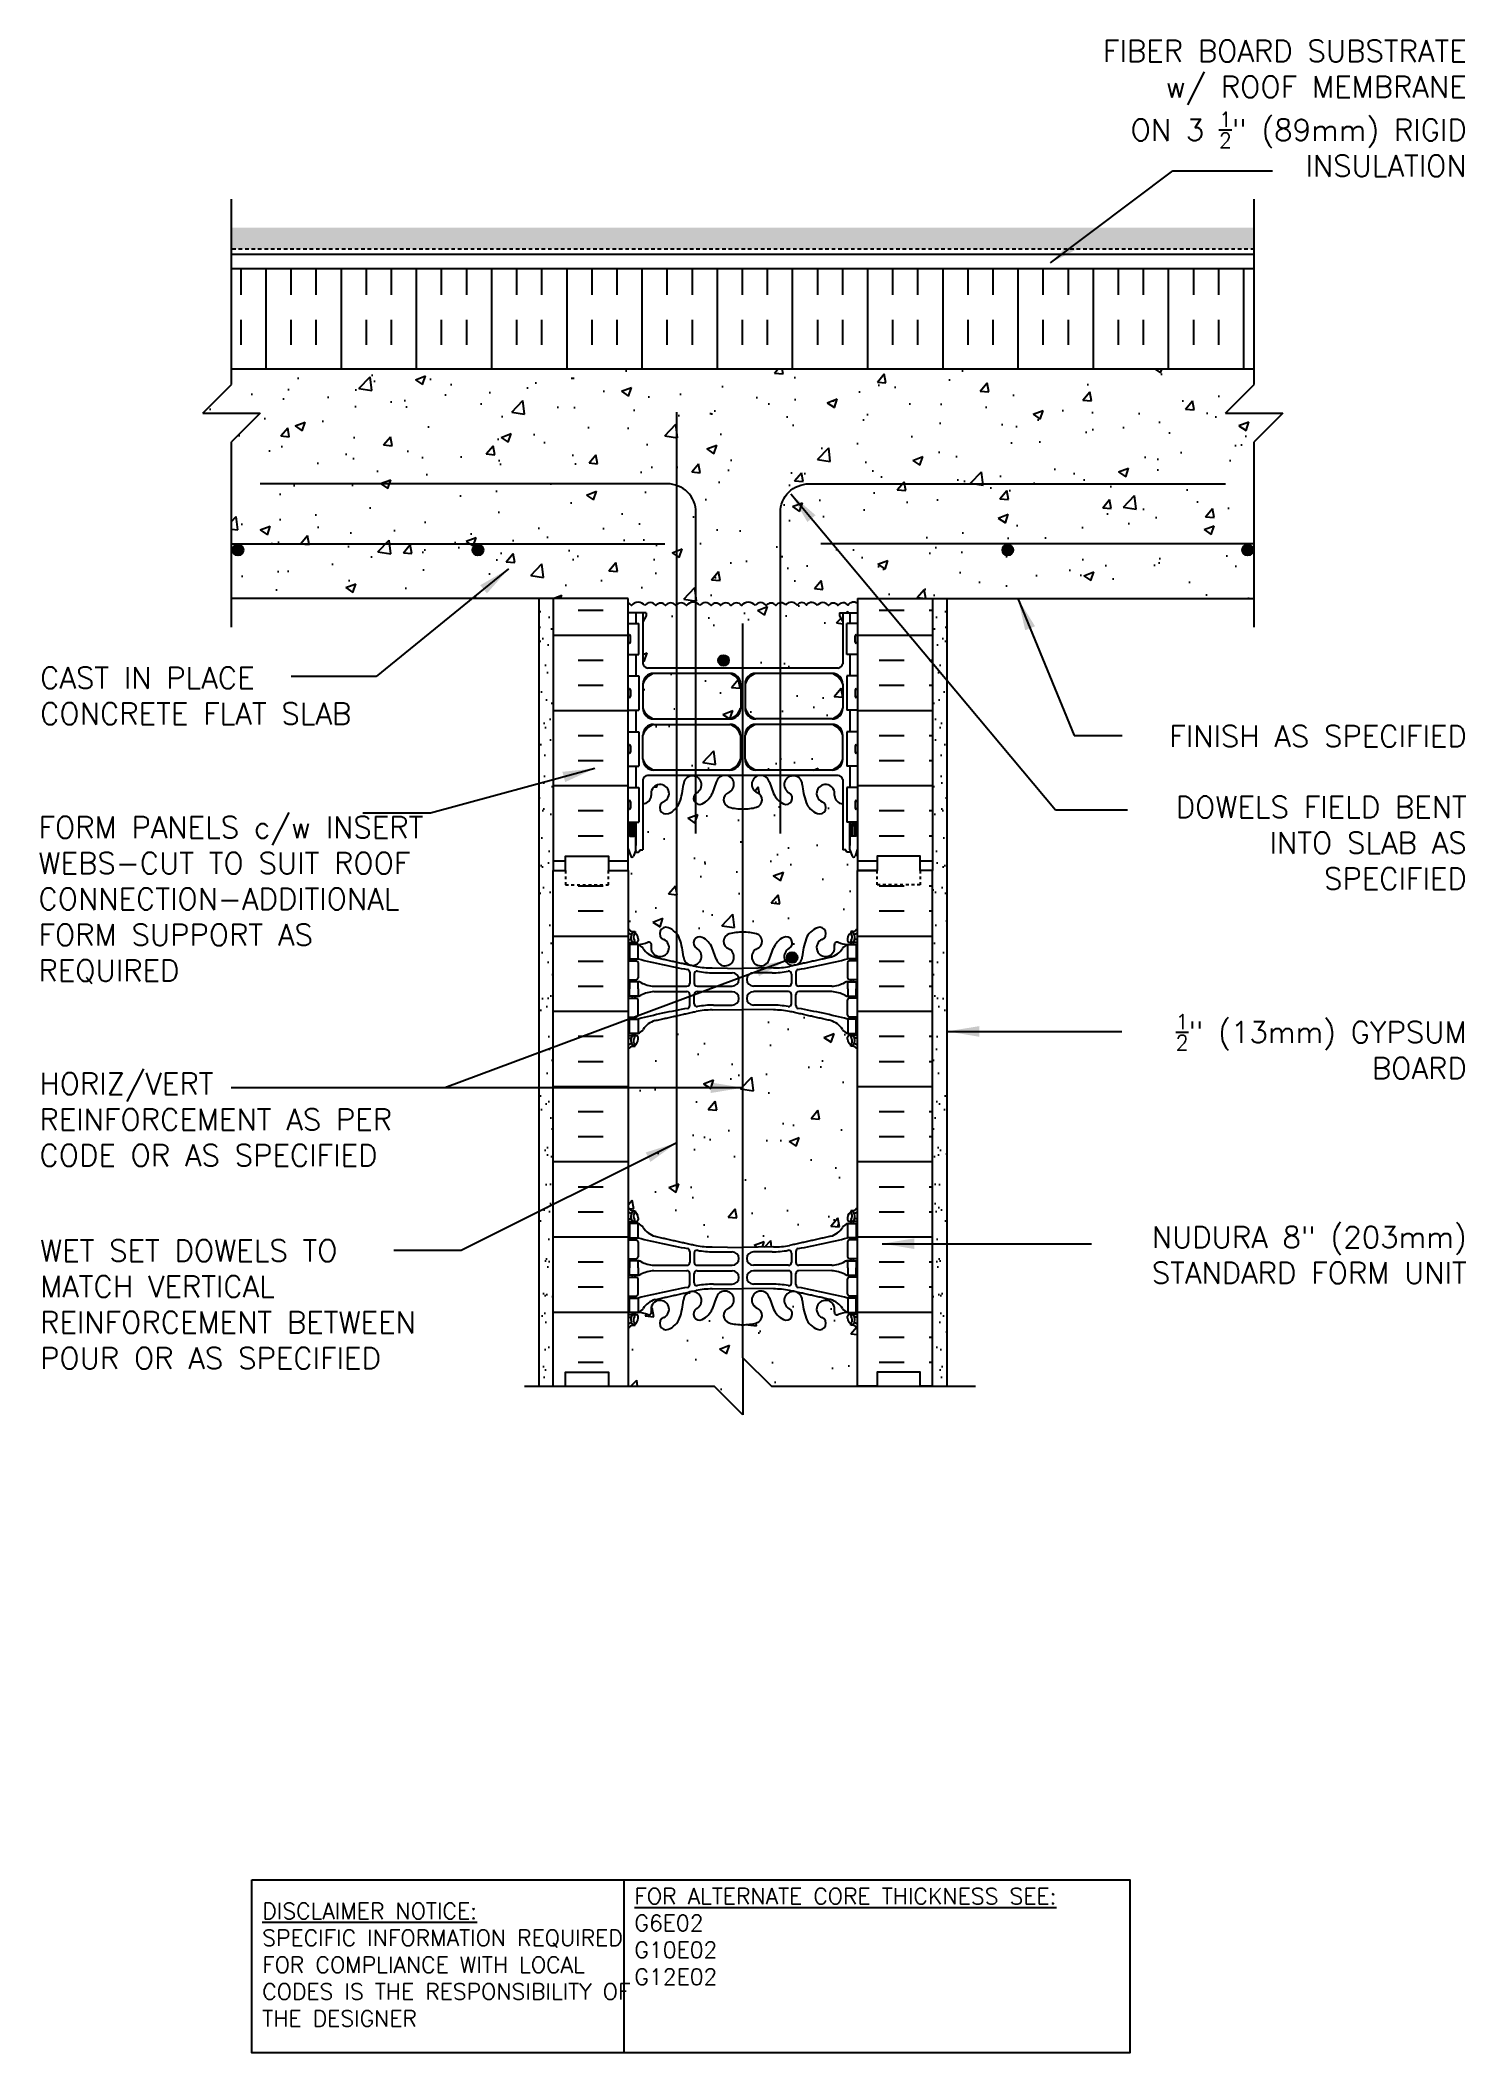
# Model space of a CAD drawing. Header units: inches. Extents: x 103.7 to 153.5, y 81.8 to 152.
import ezdxf

# ---------------------------------------------------------------- set-up
doc = ezdxf.new("R2010")
doc.units = ezdxf.units.IN
doc.header["$LTSCALE"] = 0.5
doc.header["$MEASUREMENT"] = 0
doc.linetypes.add('DASHED2', pattern=[0.375, 0.25, -0.125])
for name, color, linetype in [('HATCH', 12, 'Continuous'), ('line25', 2, 'Continuous'), ('LINE3', 3, 'Continuous'), ('LINE50', 5, 'Continuous'), ('LINE9', 9, 'Continuous'), ('TEXT', 4, 'Continuous'), ('Web_Edge', 9, 'Continuous')]:
    doc.layers.add(name, color=color, linetype=linetype)
doc.styles.add('DIM', font='romans.shx', dxfattribs={"width": 0.7})
doc.styles.add('ROMANS', font='romans.shx', dxfattribs={"height": 0.75})
doc.styles.get("Standard").update_dxf_attribs({"font": 'romans.shx', "height": 0.75})
doc.dimstyles.new('ext_12', dxfattribs={"dimscale": 12, "dimtxt": 0.09375, "dimasz": 0.09375, "dimexe": 0.09375, "dimexo": 0.0625, "dimgap": 0.0625, "dimtad": 1, "dimdec": 1, "dimzin": 3, "dimdsep": 46, "dimlunit": 4, "dimtxsty": 'DIM', "dimcen": 0.09, "dimdle": 0.09375, "dimclrt": 4, "dimadec": 0, "dimazin": 0, "dimtfac": 1, "dimtdec": 1, "dimtmove": 2, "dimatfit": 3, "dimfxl": 1, "dimfrac": 2, "dimtolj": 1, "dimtzin": 0, "dimarcsym": 0})

msp = doc.modelspace()

# ---------------------------------------------------------------- texts
at = {"layer": 'TEXT', "char_height": 0.75, "style": 'ROMANS'}
for s, insert, width, attachment_point in [('\\A1;FIBER BOARD SUBSTRATE\\Pw/ ROOF MEMBRANE \\PON 3 {\\H0.7x;\\S1/2;}" (89mm) RIGID \\PINSULATION', (153.512, 152.016), 26.1134, 3), ('CAST IN PLACE CONCRETE FLAT SLAB', (103.716, 129.137), 13.98756, 4), ('FINISH AS SPECIFIED', (153.512, 128.104), 15.67841, 3), ('FORM PANELS c/w INSERT WEBS-CUT TO SUIT ROOF CONNECTION-ADDITIONAL\\PFORM SUPPORT AS \\PREQUIRED', (103.658, 122.01), 14.56613, 4), ('DOWELS FIELD BENT INTO SLAB AS SPECIFIED', (153.512, 125.627), 12.63099, 3), ('\\A1;{\\H0.7x;\\S1/2;}" (13mm) GYPSUM \\PBOARD', (153.512, 118.023), 17.21743, 3), ('HORIZ/VERT REINFORCEMENT AS PER CODE OR AS SPECIFIED', (103.693, 115.973), 14.36832, 1), ('NUDURA 8" (203mm) STANDARD FORM UNIT', (153.512, 110.618), 17.21743, 3), ('WET SET DOWELS TO MATCH VERTICAL REINFORCEMENT BETWEEN POUR OR AS SPECIFIED', (103.716, 107.894), 15.31511, 4)]:
    msp.add_mtext(s, dxfattribs=dict(at, insert=insert, width=width, attachment_point=attachment_point))
at = {"layer": 'TEXT', "char_height": 0.5625, "attachment_point": 4}
for s, insert, width in [('{\\LFOR ALTERNATE CORE THICKNESS SEE:\\P}G6E02\\PG10E02\\PG12E02', (124.464, 85.833), 23.33295), ('{\\LDISCLAIMER NOTICE:}\\PSPECIFIC INFORMATION REQUIRED FOR COMPLIANCE WITH LOCAL CODES IS THE RESPONSIBILITY OF THE DESIGNER', (111.472, 84.846), 14.00235)]:
    msp.add_mtext(s, dxfattribs=dict(at, insert=insert, width=width))

# ---------------------------------------------------------------- hatches: boundary and pattern name
at = {"layer": 'HATCH'}
h = msp.add_hatch(dxfattribs=at)
h.set_pattern_fill('GRAVEL', color=256, style=0)
h.set_pattern_definition([(228.0128, (38.07605, -8.25249), (-7.999998232, -9.000001342), [0.134536, -13.319088]), (184.9697, (37.986048, -8.35249), (12.000001052, 0.999991307), [0.230868, -22.855925]), (132.5104, (37.75605, -8.37249), (9.999990718, -11.000008674), [0.162788, -16.116032]), (267.2737, (37.366048, -8.62249), (0.999996018, 20.000000295), [0.210238, -20.813558]), (292.8337, (37.356048, -8.83249), (-5.000009905, 11.999996412), [0.206155, -20.409373]), (357.2737, (37.436048, -9.02249), (-20.000000295, 0.999996018), [0.210238, -20.813558]), (37.6942, (37.646048, -9.03249), (-13.0000073456, -9.999990405), [0.278029, -27.524849]), (72.2553, (37.866048, -8.86249), (7.000010763, 21.999996231), [0.262488, -25.986321]), (121.4296, (37.946048, -8.61249), (-8.000008234, 12.999995036), [0.21095, -20.884073]), (175.2364, (37.83605, -8.43249), (11.000000946, -0.999991533), [0.240832, -11.800763]), (222.3974, (37.596048, -8.41249), (-12.000007351, -10.999992082), [0.311448, -30.833375]), (138.8141, (38.35605, -8.63249), (-7.000002947, 5.999997313), [0.106301, -10.523844]), (171.4692, (38.27605, -8.56249), (12.999998285, -2.00000791), [0.202237, -20.021511]), (225, (38.07605, -8.5325), (-1e-16, -1.0000003), [0.141421, -1.272792]), (203.1986, (38.00605, -8.41249), (4.99999973, 2.000001325), [0.076158, -7.539615]), (291.8014, (37.93605, -8.4425), (-0.99999991, 3.00000027), [0.107703, -5.277462]), (30.9638, (37.97605, -8.5425), (2.99999802, 2.00000248), [0.174929, -5.656023]), (161.5651, (38.12605, -8.4525), (2.00000043, -0.9999984), [0.126491, -3.035787]), (16.3895, (37.35605, -8.44249), (10.000002198, 2.99999271), [0.1772, -17.542845]), (70.3462, (37.52605, -8.39249), (-3.999995247, -11.000002136), [0.148661, -14.717408]), (293.1986, (38.12605, -8.25249), (-2.000001325, 4.99999973), [0.152315, -7.463458]), (343.6105, (38.18605, -8.39249), (-10.000002198, 2.99999271), [0.1772, -17.542845]), (339.444, (37.35605, -9.06249), (-5.000001845, 1.999996), [0.17088, -8.373124]), (294.7751, (37.51605, -9.12249), (-4.99999219, 11.000003422), [0.143178, -14.174643]), (66.8014, (38.13605, -9.25249), (2.000001325, 4.99999973), [0.152315, -7.463458]), (17.354, (38.19605, -9.11249), (-13.00000202, -3.999994502), [0.167631, -16.595424]), (69.444, (37.64605, -9.25249), (-1.999996, -5.000001845), [0.08544, -8.458564]), (101.3099, (38.07605, -9.2525), (-0.99999763, 4.00000075), [0.05099, -5.048029]), (165.9638, (38.06605, -9.2025), (3.00000055, -0.99999806), [0.206155, -3.91695]), (186.009, (37.86605, -9.15249), (9.999999751, 0.999999317), [0.19105, -18.913923]), (303.6901, (37.97605, -8.6325), (-1.00000133, 1.99999956), [0.144222, -3.461329]), (353.1572, (38.056048, -8.75249), (16.9999993655, -2.000007998), [0.251794, -24.927563]), (60.9454, (38.30605, -8.78249), (-4.000000027, -7.000000385), [0.102956, -10.192674]), (90, (38.356, -8.6925), (-1, 1), [0.06, -0.94]), (120.2564, (37.84605, -9.12249), (3.999994887, -7.000002456), [0.138924, -13.75352]), (48.0128, (37.77605, -9.00249), (7.999998232, 9.000001342), [0.269072, -13.184552]), (0, (37.956, -8.8025), (1, 1), [0.26, -0.74]), (325.3048, (38.21605, -8.80249), (-9.99999426, 7.00000861), [0.158114, -15.653274]), (254.0546, (38.34605, -8.89249), (-0.99999989, -4.00000013), [0.145602, -7.134508]), (207.646, (38.306048, -9.03249), (-18.999995807, -10.000007713), [0.237065, -23.469474]), (175.4261, (38.096048, -9.14249), (-13.000000558, 0.999994801), [0.250799, -24.829074])])
h.paths.add_polyline_path([(146.098, 144.722), (146.098, 145.472), (110.396, 145.472), (110.396, 144.722)])
h = msp.add_hatch(dxfattribs=at)
h.set_pattern_fill('INSUL', color=256, scale=7, angle=90, style=0)
h.set_pattern_definition([(90, (35.4825, -14.3667), (-2.625, 2e-16), []), (90, (34.6075, -14.3667), (-2.625, 2e-16), [0.875, -0.875]), (90, (33.7325, -14.3667), (-2.625, 2e-16), [0.875, -0.875])])
h.paths.add_polyline_path([(146.098, 140.534), (146.098, 144.034), (110.396, 144.034), (110.396, 140.534)])
h = msp.add_hatch(dxfattribs=at)
h.set_pattern_fill('AR-CONC', color=256, scale=0.5)
h.paths.add_polyline_path([(132.247, 123.034), (132.247, 123.794), (132.162, 123.533, -0.6), (132.062, 123.533), (132.013, 123.683), (131.887, 123.683, -0.414214), (131.837, 123.733), (131.837, 123.763), (131.737, 123.763), (131.737, 125.365, -0.380392), (131.444, 125.66, 2.087231), (131.01, 125.435, -1), (130.847, 125.026, -0.21345), (130.455, 125.416, -0.068226), (130.319, 126.044, 1.753171), (129.868, 125.747, -0.940793), (129.664, 125.364, -0.173075), (129.318, 125.73), (129.176, 126.117, 1.612474), (128.744, 125.758, -0.734872), (128.721, 125.247, -0.068475), (128.247, 125.184, -0.068475), (127.773, 125.247, -0.734872), (127.75, 125.758, 1.612474), (127.318, 126.117), (127.176, 125.73, -0.173075), (126.83, 125.364, -0.940793), (126.626, 125.747, 1.753171), (126.175, 126.044, -0.068226), (126.04, 125.416, -0.21345), (125.647, 125.026, -1), (125.484, 125.435, 2.087231), (125.05, 125.66, -0.380397), (124.757, 125.365), (124.757, 123.763), (124.657, 123.763), (124.657, 123.733, -0.414214), (124.607, 123.683), (124.481, 123.683), (124.432, 123.533, -0.6), (124.332, 123.533), (124.247, 123.794), (124.247, 123.034), (124.247, 121, 0.088416), (124.393, 120.903), (124.483, 120.903), (124.483, 120.861, -0.249069), (124.593, 120.654), (124.593, 120.586, -0.414214), (124.531, 120.524), (124.483, 120.524), (124.483, 120.454), (124.588, 120.454, 0.085348), (124.918, 120.529, -0.669601), (125.05, 120.409, 2.087231), (125.484, 120.634, -1), (125.647, 121.042, -0.21345), (126.04, 120.653, -0.068226), (126.175, 120.025, 1.753171), (126.626, 120.322, -0.940793), (126.83, 120.705, -0.173075), (127.176, 120.339), (127.318, 119.952, 1.612474), (127.75, 120.311, -0.734872), (127.773, 120.822, -0.068475), (128.247, 120.884, -0.068475), (128.721, 120.822, -0.734872), (128.744, 120.311, 1.612474), (129.176, 119.952), (129.318, 120.339, -0.173075), (129.664, 120.705, -0.940793), (129.868, 120.322, 1.753171), (130.319, 120.025, -0.068226), (130.455, 120.653, -0.21345), (130.847, 121.042, -1), (131.01, 120.634, 2.087231), (131.444, 120.409, -0.669601), (131.577, 120.529, 0.085348), (131.906, 120.454), (132.011, 120.454), (132.011, 120.524), (131.964, 120.524, -0.414214), (131.901, 120.586), (131.901, 120.654, -0.249069), (132.011, 120.861), (132.011, 120.903), (132.101, 120.903, 0.088416), (132.247, 121)])
h.paths.add_polyline_path([(128.171, 127.761, 0.225652), (127.796, 128.136), (125.132, 128.136, 0.225652), (124.757, 127.761), (124.757, 126.92, 0.225652), (125.132, 126.545), (127.796, 126.545, 0.225652), (128.171, 126.92)])
h.paths.add_polyline_path([(128.171, 128.702), (128.171, 129.543, 0.225652), (127.796, 129.918), (125.132, 129.918, 0.225652), (124.757, 129.543), (124.757, 128.702, 0.225652), (125.132, 128.327), (127.796, 128.327, 0.225652)])
h.paths.add_polyline_path([(131.737, 129.543, 0.225652), (131.362, 129.918), (128.698, 129.918, 0.225652), (128.323, 129.543), (128.323, 128.702, 0.225652), (128.698, 128.327), (131.362, 128.327, 0.225652), (131.737, 128.702)])
h.paths.add_polyline_path([(131.737, 127.761, 0.225652), (131.362, 128.136), (128.698, 128.136, 0.225652), (128.323, 127.761), (128.323, 126.92, 0.225652), (128.698, 126.545), (131.362, 126.545, 0.225652), (131.737, 126.92)])
h.paths.add_polyline_path([(131.737, 131.722), (131.617, 131.922), (131.617, 132.034), (132.247, 132.034), (132.247, 132.363, 0.405724), (131.918, 132.3, 0.493322), (131.568, 132.284, 0.520567), (131.237, 132.284, 0.520567), (130.843, 132.284, 0.546814), (130.471, 132.3, 0.520567), (130.14, 132.3, 0.520567), (129.747, 132.3, 0.493322), (129.396, 132.284, 0.520567), (129.065, 132.284, 0.520567), (128.672, 132.284, 0.520567), (128.206, 132.284, 0.520567), (127.834, 132.284, 0.520567), (127.471, 132.284, 0.520567), (127.14, 132.284, 0.520567), (126.747, 132.284, 0.520567), (126.281, 132.284, 0.520567), (125.909, 132.284, 0.520567), (125.547, 132.284, 0.520567), (125.215, 132.284, 0.520567), (124.822, 132.284, 0.520567), (124.356, 132.284, 0.154863), (124.247, 132.368), (124.247, 132.034), (124.877, 132.034), (124.877, 131.922), (124.757, 131.722), (124.757, 130.253, 0.268156), (124.918, 130.105), (131.576, 130.105, 0.268138), (131.737, 130.253)])
h.paths.add_polyline_path([(146.098, 138.003), (147.098, 139.003), (145.098, 139.003), (146.098, 140.003), (146.098, 140.536), (110.396, 140.534), (110.396, 140.003), (109.396, 139.003), (111.396, 139.003), (110.396, 138.003), (110.396, 132.534), (124.247, 132.534), (124.247, 132.368, -0.154863), (124.356, 132.284, -0.520567), (124.822, 132.284, -0.520567), (125.215, 132.284, -0.520567), (125.547, 132.284, -0.520567), (125.909, 132.284, -0.520567), (126.281, 132.284, -0.520567), (126.747, 132.284, -0.520567), (127.14, 132.284, -0.520567), (127.471, 132.284, -0.520567), (127.834, 132.284, -0.520567), (128.206, 132.284, -0.520567), (128.672, 132.284, -0.520567), (129.065, 132.284, -0.520567), (129.396, 132.284, -0.493322), (129.747, 132.3, -0.520567), (130.14, 132.3, -0.520567), (130.471, 132.3, -0.546814), (130.843, 132.284, -0.520567), (131.237, 132.284, -0.520567), (131.568, 132.284, -0.493322), (131.918, 132.3, -0.405724), (132.247, 132.363), (132.247, 132.534), (146.098, 132.534)])
h = msp.add_hatch(dxfattribs=at)
h.set_pattern_fill('AR-SAND', color=256, scale=0.5, style=0)
h.set_pattern_definition([(142.5, (353.0134, 2.6143), (0.0314967, 0.9634119), [0, -0.76, 0, -0.85, 0, -0.8125]), (172.5, (353.0134, 2.6143), (-0.8848884, 1.411073), [0, -0.41, 0, -0.685, 0, -0.2625]), (212.5, (353.6284, 2.6143), (-1.557071, 0.0028295), [0, -0.25, 0, -0.9, 0, -1.175]), (222.5, (353.6284, 2.6143), (-1.503063, 0.438838), [0, -0.125, 0, -0.59, 0, -0.675])])
h.paths.add_polyline_path([(121.122, 116.947), (121.622, 116.947), (121.622, 105.034), (121.122, 105.034)])
h.paths.add_polyline_path([(121.122, 132.534), (121.622, 132.534), (121.622, 132.06), (121.122, 132.06)])
h.paths.add_polyline_path([(121.122, 117.034), (121.622, 117.034), (121.622, 132.034), (121.122, 132.034)])
h.paths.add_polyline_path([(121.622, 140.535), (121.122, 140.535), (121.122, 140.534), (121.622, 140.534)])
h = msp.add_hatch(dxfattribs=at)
h.set_pattern_fill('INSUL', color=256, scale=7, style=0)
h.paths.add_polyline_path([(124.247, 132.534), (121.622, 132.534), (121.622, 123.034), (122.06, 123.034), (122.06, 123.534), (123.56, 123.534), (123.56, 123.034), (124.247, 123.034)])
h.paths.add_polyline_path([(134.872, 132.534), (132.247, 132.534), (132.247, 123.034), (132.935, 123.034), (132.935, 123.534), (134.435, 123.534), (134.435, 123.034), (134.872, 123.034)])
h = msp.add_hatch(dxfattribs=at)
h.set_pattern_fill('AR-SAND', color=256, scale=0.5, style=0)
h.set_pattern_definition([(37.5, (-96.5193, 2.6143), (-0.0314967, 0.9634119), [0, -0.76, 0, -0.85, 0, -0.8125]), (7.5, (-96.5193, 2.6143), (0.8848884, 1.411073), [0, -0.41, 0, -0.685, 0, -0.2625]), (327.5, (-97.1343, 2.6143), (1.557071, 0.0028295), [0, -0.25, 0, -0.9, 0, -1.175]), (317.5, (-97.1343, 2.6143), (1.503063, 0.438838), [0, -0.125, 0, -0.59, 0, -0.675])])
h.paths.add_polyline_path([(135.372, 116.947), (134.872, 116.947), (134.872, 105.034), (135.372, 105.034)])
h.paths.add_polyline_path([(135.372, 132.534), (134.872, 132.534), (134.872, 132.06), (135.372, 132.06)])
h.paths.add_polyline_path([(135.372, 117.034), (134.872, 117.034), (134.872, 132.034), (135.372, 132.034)])
h = msp.add_hatch(dxfattribs=at)
h.set_pattern_fill('INSUL', color=256, scale=7, style=0)
h.paths.add_polyline_path([(134.872, 123.034), (134.435, 123.034), (134.435, 122.534), (132.935, 122.534), (132.935, 123.034), (132.247, 123.034), (132.247, 105.034), (132.935, 105.034), (132.935, 105.534), (134.435, 105.534), (134.435, 105.034), (134.872, 105.034)])
h.paths.add_polyline_path([(124.247, 123.034), (123.56, 123.034), (123.56, 122.534), (122.06, 122.534), (122.06, 123.034), (121.622, 123.034), (121.622, 105.034), (122.06, 105.034), (122.06, 105.534), (123.56, 105.534), (123.56, 105.034), (124.247, 105.034)])
h = msp.add_hatch(dxfattribs=at)
h.set_pattern_fill('AR-CONC', color=256, scale=0.5)
edge = h.paths.add_edge_path()
edge.add_arc((131.901, 116.447), 0.5, 46.21089, 66.42182)
edge.add_line((132.101, 116.905), (132.011, 116.905))
edge.add_line((132.011, 116.905), (132.011, 116.947))
edge.add_arc((132.151, 117.154), 0.25, 180, 235.9442, ccw=False)
edge.add_line((131.901, 117.154), (131.901, 117.221))
edge.add_arc((131.964, 117.221), 0.0625, 90, 180, ccw=False)
edge.add_line((131.964, 117.284), (132.011, 117.284))
edge.add_line((132.011, 117.284), (132.011, 117.354))
edge.add_line((132.011, 117.354), (131.906, 117.354))
edge.add_arc((132.028, 117.696), 0.364, 212.04242, 250.33874, ccw=False)
edge.add_arc((131.105, 117.085), 0.743, 34.22802, 73.81071)
edge.add_spline(control_points=[(131.313, 117.799), (129.875, 118.12)], knot_values=[0, 0, 1, 1], degree=1, periodic=0)
edge.add_arc((129.319, 115.188), 2.984, 79.25462, 90.09947)
edge.add_line((129.314, 118.172), (128.247, 118.188))
edge.add_line((128.247, 118.188), (127.18, 118.172))
edge.add_arc((127.175, 115.188), 2.984, 89.90053, 100.74538)
edge.add_spline(control_points=[(126.619, 118.12), (125.181, 117.799)], knot_values=[0, 0, 1, 1], degree=1, periodic=0)
edge.add_arc((125.389, 117.085), 0.743, 106.18929, 145.77198)
edge.add_arc((124.466, 117.696), 0.364, 289.66126, 327.95758, ccw=False)
edge.add_line((124.588, 117.354), (124.483, 117.354))
edge.add_line((124.483, 117.354), (124.483, 117.284))
edge.add_line((124.483, 117.284), (124.531, 117.284))
edge.add_arc((124.531, 117.221), 0.0625, 0, 90, ccw=False)
edge.add_line((124.593, 117.221), (124.593, 117.154))
edge.add_arc((124.343, 117.154), 0.25, 304.0558, 360, ccw=False)
edge.add_line((124.483, 116.947), (124.483, 116.905))
edge.add_line((124.483, 116.905), (124.393, 116.905))
edge.add_arc((124.593, 116.447), 0.5, 113.57818, 133.78911)
edge.add_line((124.247, 116.808), (124.247, 111.261))
edge.add_arc((124.593, 111.622), 0.5, 226.21089, 246.42182)
edge.add_line((124.393, 111.164), (124.483, 111.164))
edge.add_line((124.483, 111.164), (124.483, 111.122))
edge.add_arc((124.343, 110.915), 0.25, 0, 55.9442, ccw=False)
edge.add_line((124.593, 110.915), (124.593, 110.848))
edge.add_arc((124.531, 110.848), 0.0625, -90, 0, ccw=False)
edge.add_line((124.531, 110.785), (124.483, 110.785))
edge.add_line((124.483, 110.785), (124.483, 110.715))
edge.add_line((124.483, 110.715), (124.588, 110.715))
edge.add_arc((124.466, 110.372), 0.364, 32.04242, 70.33874, ccw=False)
edge.add_arc((125.389, 110.984), 0.743, 214.22802, 253.81071)
edge.add_spline(control_points=[(125.181, 110.27), (126.619, 109.949)], knot_values=[0, 0, 1, 1], degree=1, periodic=0)
edge.add_arc((127.175, 112.881), 2.984, 259.25462, 270.09947)
edge.add_line((127.18, 109.897), (128.247, 109.881))
edge.add_line((128.247, 109.881), (129.314, 109.897))
edge.add_arc((129.319, 112.881), 2.984, 269.90053, 280.74538)
edge.add_spline(control_points=[(129.875, 109.949), (131.313, 110.27)], knot_values=[0, 0, 1, 1], degree=1, periodic=0)
edge.add_arc((131.105, 110.984), 0.743, 286.18929, 325.77198)
edge.add_arc((132.028, 110.372), 0.364, 109.66126, 147.95758, ccw=False)
edge.add_line((131.906, 110.715), (132.011, 110.715))
edge.add_line((132.011, 110.715), (132.011, 110.785))
edge.add_line((132.011, 110.785), (131.964, 110.785))
edge.add_arc((131.964, 110.848), 0.0625, 180, 270, ccw=False)
edge.add_line((131.901, 110.848), (131.901, 110.915))
edge.add_arc((132.151, 110.915), 0.25, 124.0558, 180, ccw=False)
edge.add_line((132.011, 111.122), (132.011, 111.164))
edge.add_line((132.011, 111.164), (132.101, 111.164))
edge.add_arc((131.901, 111.622), 0.5, 293.57818, 313.78911)
edge.add_line((132.247, 111.261), (132.247, 116.808))
h = msp.add_hatch(dxfattribs=at)
h.set_pattern_fill('AR-CONC', color=256, scale=0.5)
h.paths.add_polyline_path([(132.247, 107.069, 0.088416), (132.101, 107.166), (132.011, 107.166), (132.011, 107.208, -0.249069), (131.901, 107.415), (131.901, 107.483, -0.414214), (131.964, 107.545), (132.011, 107.545), (132.011, 107.615), (131.906, 107.615, 0.087457), (131.569, 107.536, -0.638777), (131.444, 107.66, 2.087231), (131.01, 107.435, -1), (130.847, 107.026, -0.21345), (130.455, 107.416, -0.068226), (130.319, 108.044, 1.753171), (129.868, 107.747, -0.940793), (129.664, 107.364, -0.173075), (129.318, 107.73), (129.176, 108.117, 1.612474), (128.744, 107.758, -0.734872), (128.721, 107.247, -0.068475), (128.247, 107.184, -0.068475), (127.773, 107.247, -0.734872), (127.75, 107.758, 1.612474), (127.318, 108.117), (127.176, 107.73, -0.173075), (126.83, 107.364, -0.940793), (126.626, 107.747, 1.753171), (126.175, 108.044, -0.068226), (126.04, 107.416, -0.21345), (125.647, 107.026, -1), (125.484, 107.435, 2.087231), (125.05, 107.66, -0.638777), (124.925, 107.536, 0.087457), (124.588, 107.615), (124.483, 107.615), (124.483, 107.545), (124.531, 107.545, -0.414214), (124.593, 107.483), (124.593, 107.415, -0.249069), (124.483, 107.208), (124.483, 107.166), (124.393, 107.166, 0.088416), (124.247, 107.069), (124.247, 105.034), (127.247, 105.034), (128.247, 104.034), (128.247, 106.034), (129.247, 105.034), (132.247, 105.034)])
at = {"layer": 'LINE3'}
for points in [[(110.813, 134.222, 1), (110.438, 134.222, 1)], [(119.188, 134.222, 1), (118.813, 134.222, 1)], [(137.681, 134.222, 1), (137.306, 134.222, 1)], [(146.056, 134.222, 1), (145.681, 134.222, 1)], [(127.762, 130.371, 1), (127.387, 130.371, 1)], [(130.153, 120, 1), (129.778, 120, 1)]]:
    msp.add_hatch(color=256, dxfattribs=at).paths.add_polyline_path(points)

# ---------------------------------------------------------------- linework, layer by layer
at = {"layer": 'HATCH'}
for p, q in [((125.443, 119.667), (125.443, 119.667)), ((128.329, 119.811), (128.329, 119.811)), ((125.443, 108.402), (125.443, 108.402))]:
    msp.add_line(p, q, dxfattribs=at)
for points in [[(124.822, 132.284, 0.520567), (124.356, 132.284, 0.154863), (124.247, 132.368, 0.154863)], [(126.747, 132.284, 0.520567), (126.281, 132.284, 0.520567), (125.909, 132.284, 0.520567), (125.547, 132.284, 0.520567), (125.215, 132.284, 0.520567), (124.822, 132.284, 0.212897), (124.822, 132.284, 0.212897)], [(128.672, 132.284, 0.520567), (128.206, 132.284, 0.520567), (127.834, 132.284, 0.520567), (127.471, 132.284, 0.520567), (127.14, 132.284, 0.520567), (126.747, 132.284, 0.212897), (126.747, 132.284, 0.212897)], [(129.747, 132.3, 0.493322), (129.396, 132.284, 0.520567), (129.065, 132.284, 0.520567), (128.672, 132.284, 0.212897), (128.672, 132.284)], [(130.843, 132.284, 0.546814), (130.471, 132.3, 0.520567), (130.14, 132.3, 0.520567), (129.747, 132.3, 0.212897), (129.747, 132.3)], [(131.918, 132.3, 0.493322), (131.568, 132.284, 0.520567), (131.237, 132.284, 0.520567), (130.843, 132.284, 0.212897), (130.843, 132.284)], [(132.247, 132.363, 0.405724), (131.918, 132.3), (131.918, 132.3)]]:
    msp.add_lwpolyline(points, format="xyb", dxfattribs=at)
at = {"layer": 'line25'}
for p, q in [((146.098, 140.536), (110.396, 140.534)), ((124.247, 132.534), (110.396, 132.534)), ((124.247, 123.034), (124.247, 132.534)), ((124.247, 123.034), (124.247, 132.534)), ((132.247, 132.534), (132.247, 123.034)), ((132.247, 132.534), (146.098, 132.534)), ((124.247, 131.659), (124.612, 131.659)), ((124.612, 130.579), (124.612, 131.659)), ((132.247, 131.659), (131.882, 131.659)), ((131.882, 130.579), (131.882, 131.659)), ((124.247, 130.579), (124.612, 130.579)), ((132.247, 130.579), (131.882, 130.579)), ((124.247, 129.829), (124.612, 129.829)), ((124.612, 129.829), (124.612, 128.629)), ((132.247, 129.829), (131.882, 129.829)), ((131.882, 129.829), (131.882, 128.629)), ((124.247, 128.629), (124.612, 128.629)), ((132.247, 128.629), (131.882, 128.629)), ((124.247, 127.879), (124.612, 127.879)), ((124.612, 127.879), (124.612, 126.679)), ((132.247, 127.879), (131.882, 127.879)), ((131.882, 127.879), (131.882, 126.679)), ((124.247, 126.679), (124.612, 126.679)), ((132.247, 126.679), (131.882, 126.679)), ((124.247, 125.929), (124.612, 125.929)), ((124.612, 125.929), (124.612, 124.729)), ((132.247, 125.929), (131.882, 125.929)), ((131.882, 125.929), (131.882, 124.729)), ((124.247, 124.729), (124.612, 124.729)), ((132.247, 124.729), (131.882, 124.729)), ((124.247, 123.034), (124.247, 105.034)), ((132.247, 105.034), (132.247, 123.034))]:
    msp.add_line(p, q, dxfattribs=at)
msp.add_lwpolyline([(146.098, 144.034), (110.396, 144.034)], dxfattribs=at)
at = {"layer": 'LINE3'}
for p, q in [((125.945, 111.892), (125.945, 139.034)), ((110.396, 134.44), (125.521, 134.44)), ((146.098, 134.44), (130.973, 134.44)), ((128.247, 106.034), (128.247, 131.664))]:
    msp.add_line(p, q, dxfattribs=at)
at = {"layer": 'LINE3', "linetype": 'Continuous'}
for points in [[(126.61, 124.327), (126.61, 135.534, 0.414214), (125.61, 136.534), (111.396, 136.534)], [(129.556, 124.327), (129.556, 135.534, -0.414214), (130.556, 136.534), (145.098, 136.534)]]:
    msp.add_lwpolyline(points, format="xyb", dxfattribs=at)
at = {"layer": 'LINE3'}
for centre in [(110.626, 134.222), (119.001, 134.222), (137.493, 134.222), (145.868, 134.222), (127.574, 130.371), (129.966, 120)]:
    msp.add_circle(centre, 0.188, dxfattribs=at)
at = {"layer": 'LINE50', "color": 9, "linetype": 'DASHED2'}
msp.add_line((146.098, 144.722), (110.396, 144.722), dxfattribs=at)
at = {"layer": 'LINE50'}
for p, q in [((121.622, 132.534), (121.622, 123.034)), ((134.872, 132.534), (134.872, 123.034)), ((121.622, 105.034), (121.622, 123.034)), ((132.247, 123.034), (132.935, 123.034)), ((134.872, 105.034), (134.872, 123.034))]:
    msp.add_line(p, q, dxfattribs=at)
for points in [[(121.622, 123.034), (122.06, 123.034), (122.06, 123.534), (123.56, 123.534), (123.56, 123.034), (124.247, 123.034)], [(134.872, 123.034), (134.435, 123.034), (134.435, 123.534), (132.935, 123.534), (132.935, 123.034), (132.247, 123.034)], [(121.622, 105.034), (122.06, 105.034), (122.06, 105.534), (123.56, 105.534), (123.56, 105.034), (124.247, 105.034)], [(134.872, 105.034), (134.435, 105.034), (134.435, 105.534), (132.935, 105.534), (132.935, 105.034), (132.247, 105.034)]]:
    msp.add_lwpolyline(points, dxfattribs=at)
at = {"layer": 'LINE9'}
for p, q in [((110.396, 140.003), (110.396, 146.472)), ((146.098, 140.003), (146.098, 146.472)), ((109.396, 139.003), (110.396, 140.003)), ((145.098, 139.003), (146.098, 140.003)), ((109.396, 139.003), (111.396, 139.003)), ((111.396, 139.003), (110.396, 138.003)), ((145.098, 139.003), (147.098, 139.003)), ((147.098, 139.003), (146.098, 138.003)), ((110.396, 131.534), (110.396, 138.003)), ((146.098, 131.534), (146.098, 138.003)), ((121.122, 132.534), (121.122, 105.034)), ((135.372, 132.534), (135.372, 105.034)), ((124.247, 131.009), (124.247, 131.229)), ((124.247, 131.174), (124.247, 131.174)), ((124.247, 131.064), (124.247, 131.064)), ((124.287, 131.269), (124.287, 131.269)), ((124.287, 130.969), (124.287, 130.969)), ((124.327, 131.009), (124.327, 131.229)), ((132.167, 131.009), (132.167, 131.229)), ((132.207, 131.269), (132.207, 131.269)), ((132.207, 130.969), (132.207, 130.969)), ((132.247, 131.009), (132.247, 131.229)), ((132.247, 131.174), (132.247, 131.174)), ((132.247, 131.064), (132.247, 131.064)), ((124.247, 129.339), (124.247, 129.119)), ((124.247, 129.284), (124.247, 129.284)), ((124.287, 129.379), (124.287, 129.379)), ((124.327, 129.339), (124.327, 129.119)), ((132.167, 129.339), (132.167, 129.119)), ((132.207, 129.379), (132.207, 129.379)), ((132.247, 129.339), (132.247, 129.119)), ((132.247, 129.284), (132.247, 129.284)), ((124.247, 129.174), (124.247, 129.174)), ((124.287, 129.079), (124.287, 129.079)), ((132.207, 129.079), (132.207, 129.079)), ((132.247, 129.174), (132.247, 129.174)), ((124.247, 127.389), (124.247, 127.169)), ((124.247, 127.334), (124.247, 127.334)), ((124.247, 127.224), (124.247, 127.224)), ((124.327, 127.389), (124.327, 127.169)), ((132.167, 127.389), (132.167, 127.169)), ((132.247, 127.389), (132.247, 127.169)), ((132.247, 127.334), (132.247, 127.334)), ((132.247, 127.224), (132.247, 127.224)), ((124.287, 127.129), (124.287, 127.129)), ((132.207, 127.129), (132.207, 127.129)), ((124.247, 125.439), (124.247, 125.219)), ((124.247, 125.384), (124.247, 125.384)), ((124.247, 125.274), (124.247, 125.274)), ((124.287, 125.479), (124.287, 125.479)), ((124.287, 125.179), (124.287, 125.179)), ((124.327, 125.439), (124.327, 125.219)), ((132.167, 125.439), (132.167, 125.219)), ((132.207, 125.479), (132.207, 125.479)), ((132.207, 125.179), (132.207, 125.179)), ((132.247, 125.439), (132.247, 125.219)), ((132.247, 125.384), (132.247, 125.384)), ((132.247, 125.274), (132.247, 125.274)), ((128.247, 106.034), (128.247, 104.034)), ((128.247, 106.034), (129.247, 105.034)), ((120.622, 105.034), (127.247, 105.034)), ((128.247, 104.034), (127.247, 105.034)), ((129.247, 105.034), (136.372, 105.034))]:
    msp.add_line(p, q, dxfattribs=at)
msp.add_lwpolyline([(146.098, 144.534), (110.396, 144.534)], dxfattribs=at)
at = {"layer": 'LINE9', "linetype": 'DASHED2', "ltscale": 0.15}
for points in [[(122.06, 123.034), (122.06, 123.034), (122.06, 122.534), (123.56, 122.534), (123.56, 123.034), (123.56, 123.034)], [(134.435, 123.034), (134.435, 123.034), (134.435, 122.534), (132.935, 122.534), (132.935, 123.034), (132.935, 123.034)]]:
    msp.add_lwpolyline(points, dxfattribs=at)
at = {"layer": 'LINE9'}
for centre, start, end in [((124.287, 131.229), 90, 180), ((124.287, 131.009), 180, 270), ((124.287, 131.229), 360, 90), ((124.287, 131.009), 270, 0), ((132.207, 131.229), 90, 180), ((132.207, 131.009), 180, 270), ((132.207, 131.229), 0, 90), ((132.207, 131.009), 270, 0), ((124.287, 129.339), 90, 180), ((124.287, 129.339), 0, 90), ((132.207, 129.339), 90, 180), ((132.207, 129.339), 360, 90), ((124.287, 129.119), 180, 270), ((124.287, 129.119), 270, 0), ((132.207, 129.119), 180, 270), ((132.207, 129.119), 270, 0), ((124.287, 127.389), 90, 180), ((124.287, 127.169), 180, 270), ((124.287, 127.389), 0, 90), ((124.287, 127.169), 270, 0), ((132.207, 127.389), 90, 180), ((132.207, 127.169), 180, 270), ((132.207, 127.389), 360, 90), ((132.207, 127.169), 270, 0), ((124.287, 125.439), 90, 180), ((124.287, 125.219), 180, 270), ((124.287, 125.439), 0, 90), ((124.287, 125.219), 270, 0), ((132.207, 125.439), 90, 180), ((132.207, 125.219), 180, 270), ((132.207, 125.439), 360, 90), ((132.207, 125.219), 270, 0)]:
    msp.add_arc(centre, 0.04, start, end, dxfattribs=at)
at = {"layer": 'TEXT'}
msp.add_lwpolyline([(111.105, 87.812), (124.089, 87.812), (124.089, 81.774), (111.105, 81.774)], close=True, dxfattribs=at)
msp.add_lwpolyline([(124.089, 87.812), (141.749, 87.812), (141.749, 81.774), (124.089, 81.774)], dxfattribs=at)
at = {"layer": 'Web_Edge'}
for p, q in [((124.877, 132.034), (124.247, 132.034)), ((124.757, 132.034), (124.757, 130.253)), ((124.877, 131.922), (124.757, 131.722)), ((124.877, 131.922), (124.757, 131.722)), ((124.877, 132.034), (124.877, 131.922)), ((124.877, 132.034), (124.877, 131.922)), ((131.617, 132.034), (132.247, 132.034)), ((131.617, 132.034), (131.617, 131.922)), ((131.617, 132.034), (131.617, 131.922)), ((131.617, 131.922), (131.737, 131.722)), ((131.617, 131.922), (131.737, 131.722)), ((131.737, 132.034), (131.737, 130.253)), ((131.576, 130.105), (124.918, 130.105)), ((124.757, 129.543), (124.757, 128.702)), ((127.796, 129.918), (125.132, 129.918)), ((128.171, 129.543), (128.171, 128.702)), ((128.323, 129.543), (128.323, 128.703)), ((131.362, 129.918), (128.698, 129.918)), ((131.737, 129.543), (131.737, 128.702)), ((125.132, 128.327), (127.796, 128.327)), ((125.132, 128.136), (127.796, 128.136)), ((131.362, 128.327), (128.698, 128.327)), ((131.362, 128.136), (128.698, 128.136)), ((124.757, 126.92), (124.757, 127.761)), ((128.171, 126.92), (128.171, 127.761)), ((128.323, 126.92), (128.323, 127.76)), ((131.737, 126.92), (131.737, 127.761)), ((127.796, 126.545), (125.132, 126.545)), ((131.362, 126.545), (128.698, 126.545)), ((124.757, 126.21), (124.757, 123.763)), ((131.576, 126.358), (124.918, 126.358)), ((127.318, 126.117), (127.176, 125.73)), ((129.176, 126.117), (129.318, 125.73)), ((131.737, 126.21), (131.737, 123.763)), ((124.507, 123.763), (124.507, 124.729)), ((131.987, 123.763), (131.987, 124.729)), ((124.247, 123.794), (124.332, 123.533)), ((124.507, 123.763), (124.432, 123.533)), ((124.481, 123.683), (124.607, 123.683)), ((124.657, 123.763), (124.757, 123.763)), ((124.657, 123.763), (124.657, 123.733)), ((124.657, 123.733), (124.657, 123.733)), ((131.837, 123.763), (131.737, 123.763)), ((131.837, 123.763), (131.837, 123.733)), ((131.837, 123.733), (131.837, 123.733)), ((132.013, 123.683), (131.887, 123.683)), ((131.987, 123.763), (132.062, 123.533)), ((132.247, 123.794), (132.162, 123.533)), ((124.393, 120.903), (124.483, 120.903)), ((124.483, 120.903), (124.483, 120.861)), ((132.101, 120.903), (132.011, 120.903)), ((132.011, 120.903), (132.011, 120.861)), ((124.247, 120.624), (124.325, 120.624)), ((124.247, 120.524), (124.531, 120.524)), ((124.393, 120.524), (124.393, 120.454)), ((124.483, 120.524), (124.483, 120.454)), ((124.593, 120.654), (124.593, 120.586)), ((127.318, 119.952), (127.176, 120.339)), ((129.176, 119.952), (129.318, 120.339)), ((131.901, 120.654), (131.901, 120.586)), ((132.247, 120.524), (131.964, 120.524)), ((132.011, 120.524), (132.011, 120.454)), ((132.101, 120.524), (132.101, 120.454)), ((132.247, 120.624), (132.169, 120.624)), ((124.247, 119.884), (124.531, 119.884)), ((124.393, 119.954), (124.393, 119.884)), ((124.483, 119.954), (124.483, 119.884)), ((124.593, 119.821), (124.593, 119.286)), ((126.395, 119.484), (126.395, 119.099)), ((126.548, 119.422), (126.548, 119.099)), ((127.18, 119.636), (128.247, 119.62)), ((127.228, 119.468), (127.875, 119.468)), ((129.314, 119.636), (128.247, 119.62)), ((129.266, 119.468), (128.619, 119.468)), ((129.946, 119.422), (129.946, 119.099)), ((130.099, 119.484), (130.099, 119.099)), ((131.901, 119.821), (131.901, 119.286)), ((132.247, 119.884), (131.964, 119.884)), ((132.011, 119.954), (132.011, 119.884)), ((132.101, 119.954), (132.101, 119.884)), ((124.247, 119.224), (124.531, 119.224)), ((124.393, 119.224), (124.393, 119.154)), ((124.483, 119.224), (124.483, 119.154)), ((125.141, 118.998), (126.295, 118.999)), ((125.141, 118.809), (126.295, 118.809)), ((126.395, 118.324), (126.395, 118.709)), ((126.548, 118.386), (126.548, 118.709)), ((126.648, 118.999), (127.875, 118.999)), ((126.648, 118.809), (127.875, 118.809)), ((129.846, 118.999), (128.619, 118.999)), ((129.846, 118.809), (128.619, 118.809)), ((129.946, 118.386), (129.946, 118.709)), ((130.099, 118.324), (130.099, 118.709)), ((131.353, 118.998), (130.199, 118.999)), ((131.353, 118.809), (130.199, 118.809)), ((132.247, 119.224), (131.964, 119.224)), ((132.011, 119.224), (132.011, 119.154)), ((132.101, 119.224), (132.101, 119.154)), ((124.247, 118.584), (124.531, 118.584)), ((124.393, 118.584), (124.393, 118.654)), ((124.483, 118.584), (124.483, 118.654)), ((124.593, 117.986), (124.593, 118.521)), ((127.18, 118.172), (128.247, 118.188)), ((127.228, 118.34), (127.875, 118.34)), ((129.314, 118.172), (128.247, 118.188)), ((129.266, 118.34), (128.619, 118.34)), ((131.901, 117.986), (131.901, 118.521)), ((132.247, 118.584), (131.964, 118.584)), ((132.011, 118.584), (132.011, 118.654)), ((132.101, 118.584), (132.101, 118.654)), ((124.247, 117.924), (124.531, 117.924)), ((124.393, 117.854), (124.393, 117.924)), ((124.393, 117.284), (124.393, 117.354)), ((124.483, 117.854), (124.483, 117.924)), ((124.483, 117.284), (124.483, 117.354)), ((132.247, 117.924), (131.964, 117.924)), ((132.011, 117.854), (132.011, 117.924)), ((132.011, 117.284), (132.011, 117.354)), ((132.101, 117.854), (132.101, 117.924)), ((132.101, 117.284), (132.101, 117.354)), ((124.247, 117.284), (124.531, 117.284)), ((124.247, 117.184), (124.325, 117.184)), ((124.393, 116.905), (124.483, 116.905)), ((124.483, 116.905), (124.483, 116.947)), ((124.593, 117.154), (124.593, 117.221)), ((131.901, 117.154), (131.901, 117.221)), ((132.247, 117.284), (131.964, 117.284)), ((132.011, 116.905), (132.011, 116.947)), ((132.101, 116.905), (132.011, 116.905)), ((132.247, 117.184), (132.169, 117.184)), ((124.393, 111.164), (124.483, 111.164)), ((124.483, 111.164), (124.483, 111.122)), ((132.101, 111.164), (132.011, 111.164)), ((132.011, 111.164), (132.011, 111.122)), ((124.247, 110.885), (124.325, 110.885)), ((124.247, 110.785), (124.531, 110.785)), ((124.393, 110.785), (124.393, 110.715)), ((124.483, 110.785), (124.483, 110.715)), ((124.593, 110.915), (124.593, 110.848)), ((131.901, 110.915), (131.901, 110.848)), ((132.247, 110.785), (131.964, 110.785)), ((132.011, 110.785), (132.011, 110.715)), ((132.101, 110.785), (132.101, 110.715)), ((132.247, 110.885), (132.169, 110.885)), ((124.247, 110.145), (124.531, 110.145)), ((124.393, 110.215), (124.393, 110.145)), ((124.483, 110.215), (124.483, 110.145)), ((124.593, 110.083), (124.593, 109.548)), ((126.395, 109.745), (126.395, 109.36)), ((126.548, 109.683), (126.548, 109.36)), ((127.18, 109.897), (128.247, 109.881)), ((127.228, 109.729), (127.875, 109.729)), ((129.314, 109.897), (128.247, 109.881)), ((129.266, 109.729), (128.619, 109.729)), ((129.946, 109.683), (129.946, 109.36)), ((130.099, 109.745), (130.099, 109.36)), ((131.901, 110.083), (131.901, 109.548)), ((132.247, 110.145), (131.964, 110.145)), ((132.011, 110.215), (132.011, 110.145)), ((132.101, 110.215), (132.101, 110.145)), ((124.247, 109.485), (124.531, 109.485)), ((124.393, 109.485), (124.393, 109.415)), ((124.393, 108.845), (124.393, 108.915)), ((124.483, 109.485), (124.483, 109.415)), ((124.483, 108.845), (124.483, 108.915)), ((125.141, 109.26), (126.295, 109.26)), ((125.141, 109.071), (126.295, 109.07)), ((126.395, 108.585), (126.395, 108.97)), ((126.548, 108.647), (126.548, 108.97)), ((126.648, 109.26), (127.875, 109.26)), ((126.648, 109.07), (127.875, 109.07)), ((129.846, 109.26), (128.619, 109.26)), ((129.846, 109.07), (128.619, 109.07)), ((129.946, 108.647), (129.946, 108.97)), ((130.099, 108.585), (130.099, 108.97)), ((131.353, 109.26), (130.199, 109.26)), ((131.353, 109.071), (130.199, 109.07)), ((132.247, 109.485), (131.964, 109.485)), ((132.011, 109.485), (132.011, 109.415)), ((132.011, 108.845), (132.011, 108.915)), ((132.101, 109.485), (132.101, 109.415)), ((132.101, 108.845), (132.101, 108.915)), ((124.247, 108.845), (124.531, 108.845)), ((124.247, 108.185), (124.531, 108.185)), ((124.393, 108.115), (124.393, 108.185)), ((124.483, 108.115), (124.483, 108.185)), ((124.593, 108.248), (124.593, 108.783)), ((127.18, 108.433), (128.247, 108.449)), ((127.228, 108.601), (127.875, 108.601)), ((129.314, 108.433), (128.247, 108.449)), ((129.266, 108.601), (128.619, 108.601)), ((131.901, 108.248), (131.901, 108.783)), ((132.247, 108.845), (131.964, 108.845)), ((132.247, 108.185), (131.964, 108.185)), ((132.011, 108.115), (132.011, 108.185)), ((132.101, 108.115), (132.101, 108.185)), ((124.247, 107.545), (124.531, 107.545)), ((124.393, 107.545), (124.393, 107.615)), ((124.483, 107.545), (124.483, 107.615)), ((124.593, 107.415), (124.593, 107.483)), ((127.318, 108.117), (127.176, 107.73)), ((129.176, 108.117), (129.318, 107.73)), ((131.901, 107.415), (131.901, 107.483)), ((132.247, 107.545), (131.964, 107.545)), ((132.011, 107.545), (132.011, 107.615)), ((132.101, 107.545), (132.101, 107.615)), ((124.247, 107.445), (124.325, 107.445)), ((124.393, 107.166), (124.483, 107.166)), ((124.483, 107.166), (124.483, 107.208)), ((132.011, 107.166), (132.011, 107.208)), ((132.101, 107.166), (132.011, 107.166)), ((132.247, 107.445), (132.169, 107.445))]:
    msp.add_line(p, q, dxfattribs=at)
for points in [[(124.507, 132.034), (124.507, 131.659)], [(131.987, 132.034), (131.987, 131.659)], [(124.507, 130.579), (124.507, 129.829)], [(131.987, 130.579), (131.987, 129.829)], [(124.507, 128.629), (124.507, 127.879)], [(131.987, 128.629), (131.987, 127.879)], [(124.507, 126.679), (124.507, 125.929)], [(131.987, 126.679), (131.987, 125.929)], [(124.507, 124.729), (124.507, 123.913)], [(131.987, 124.729), (131.987, 123.913)], [(124.588, 118.904), (124.588, 119.154), (124.288, 119.154), (124.288, 118.904)], [(124.588, 118.904), (124.588, 118.654), (124.288, 118.654), (124.288, 118.904)], [(131.906, 118.904), (131.906, 119.154), (132.206, 119.154), (132.206, 118.904)], [(131.906, 118.904), (131.906, 118.654), (132.206, 118.654), (132.206, 118.904)], [(124.588, 109.165), (124.588, 109.415), (124.288, 109.415), (124.288, 109.165)], [(124.588, 109.165), (124.588, 108.915), (124.288, 108.915), (124.288, 109.165)], [(131.906, 109.165), (131.906, 109.415), (132.206, 109.415), (132.206, 109.165)], [(131.906, 109.165), (131.906, 108.915), (132.206, 108.915), (132.206, 109.165)]]:
    msp.add_lwpolyline(points, dxfattribs=at)
for points in [[(124.457, 124.673), (124.307, 124.673), (124.307, 124.233), (124.457, 124.233)], [(124.417, 124.613), (124.347, 124.613), (124.347, 124.233), (124.417, 124.233)], [(132.037, 124.673), (132.187, 124.673), (132.187, 124.233), (132.037, 124.233)], [(132.077, 124.613), (132.147, 124.613), (132.147, 124.233), (132.077, 124.233)], [(124.288, 119.954), (124.588, 119.954), (124.588, 120.454), (124.288, 120.454)], [(132.206, 119.954), (131.906, 119.954), (131.906, 120.454), (132.206, 120.454)], [(124.288, 117.854), (124.588, 117.854), (124.588, 117.354), (124.288, 117.354)], [(132.206, 117.854), (131.906, 117.854), (131.906, 117.354), (132.206, 117.354)], [(124.288, 110.215), (124.588, 110.215), (124.588, 110.715), (124.288, 110.715)], [(132.206, 110.215), (131.906, 110.215), (131.906, 110.715), (132.206, 110.715)], [(124.288, 108.115), (124.588, 108.115), (124.588, 107.615), (124.288, 107.615)], [(132.206, 108.115), (131.906, 108.115), (131.906, 107.615), (132.206, 107.615)]]:
    msp.add_lwpolyline(points, close=True, dxfattribs=at)
for centre, radius, start, end in [((124.966, 130.319), 0.219, 197.38801, 257.4322), ((131.528, 130.319), 0.219, 282.5678, 342.60827), ((125.339, 129.336), 0.617, 109.56816, 160.43184), ((125.132, 129.543), 0.375, 90, 180), ((127.589, 129.336), 0.617, 19.56816, 70.43184), ((127.796, 129.543), 0.375, 360, 90), ((128.905, 129.336), 0.617, 109.56816, 160.43184), ((128.698, 129.543), 0.375, 90, 180), ((131.155, 129.336), 0.617, 19.56816, 70.43184), ((131.362, 129.543), 0.375, 360, 90), ((125.339, 128.909), 0.617, 199.56816, 250.43184), ((125.132, 128.702), 0.375, 180, 270), ((127.589, 128.909), 0.617, 289.56816, 340.43184), ((127.796, 128.702), 0.375, 270, 0), ((128.905, 128.909), 0.617, 199.56816, 250.43184), ((128.698, 128.702), 0.375, 180, 270), ((131.155, 128.909), 0.617, 289.56816, 340.43184), ((131.362, 128.702), 0.375, 270, 0), ((125.339, 127.554), 0.617, 109.56816, 160.43184), ((125.132, 127.761), 0.375, 90, 180), ((127.589, 127.554), 0.617, 19.56816, 70.43184), ((127.796, 127.761), 0.375, 360, 90), ((128.905, 127.554), 0.617, 109.56816, 160.43184), ((128.698, 127.761), 0.375, 90, 180), ((131.155, 127.554), 0.617, 19.56816, 70.43184), ((131.362, 127.761), 0.375, 360, 90), ((125.339, 127.127), 0.617, 199.56816, 250.43184), ((125.132, 126.92), 0.375, 180, 270), ((127.589, 127.127), 0.617, 289.56816, 340.43184), ((127.796, 126.92), 0.375, 270, 0), ((128.905, 127.127), 0.617, 199.56816, 250.43184), ((128.698, 126.92), 0.375, 180, 270), ((131.155, 127.127), 0.617, 289.56816, 340.43184), ((131.362, 126.92), 0.375, 270, 0), ((124.966, 126.144), 0.219, 102.5678, 162.61179), ((125.357, 125.722), 0.314, 293.80837, 191.41138), ((123.817, 126.225), 2.365, 339.99849, 355.61053), ((126.488, 126.029), 0.314, 296.06517, 177.26429), ((126.74, 125.561), 0.217, 121.46299, 294.47356), ((127.623, 126.044), 0.314, 293.80837, 166.58537), ((127.841, 125.506), 0.268, 109.96625, 255.21081), ((128.871, 126.044), 0.314, 13.41463, 246.19163), ((128.653, 125.506), 0.268, 284.78919, 70.03375), ((129.754, 125.561), 0.217, 245.52644, 58.53701), ((130.006, 126.029), 0.314, 2.73571, 243.93483), ((132.677, 126.225), 2.365, 184.38947, 200.00151), ((131.137, 125.722), 0.314, 348.58862, 246.19163), ((131.528, 126.144), 0.219, 17.39173, 77.4322), ((124.738, 125.677), 0.313, 273.55439, 356.86106), ((125.566, 125.231), 0.22, 111.80375, 291.80375), ((125.408, 125.66), 0.677, 290.68025, 338.87611), ((126.489, 126.032), 0.75, 297.02953, 336.30625), ((128.235, 126.938), 1.754, 254.70817, 270.37708), ((128.259, 126.938), 1.754, 269.62292, 285.29183), ((130.005, 126.032), 0.75, 203.69375, 242.97047), ((131.086, 125.66), 0.677, 201.12389, 249.31975), ((130.928, 125.231), 0.22, 248.19625, 68.19625), ((131.756, 125.677), 0.313, 183.13894, 266.44461), ((124.607, 123.733), 0.05, 270, 0), ((131.887, 123.733), 0.05, 180, 270), ((124.382, 123.56), 0.0567, 208.07249, 331.92751), ((132.112, 123.56), 0.0567, 208.07249, 331.92751), ((124.593, 121.361), 0.5, 226.21089, 250.52878), ((124.593, 121.361), 0.6, 234.78322, 245.07477), ((124.587, 120.708), 0.25, 140.11451, 222.46087), ((124.331, 120.798), 0.021, 343.464, 63.99573), ((124.429, 120.839), 0.045, 321.448, 139.1879), ((124.343, 120.654), 0.25, 0, 70.52878), ((125.566, 120.838), 0.22, 68.19625, 248.19625), ((125.408, 120.409), 0.677, 21.12389, 69.31975), ((127.841, 120.563), 0.268, 104.78919, 250.03375), ((128.235, 119.13), 1.754, 89.62292, 105.29183), ((128.259, 119.13), 1.754, 74.70817, 90.37708), ((128.653, 120.563), 0.268, 289.96625, 75.21081), ((131.086, 120.409), 0.677, 110.68025, 158.87611), ((130.928, 120.838), 0.22, 291.80375, 111.80375), ((132.151, 120.654), 0.25, 109.47122, 180), ((132.065, 120.839), 0.045, 40.8121, 218.552), ((131.901, 121.361), 0.5, 289.47122, 313.78911), ((131.907, 120.708), 0.25, 317.53913, 39.88549), ((132.163, 120.798), 0.021, 116.00427, 196.536), ((131.901, 121.361), 0.6, 294.92523, 305.21678), ((124.325, 120.643), 0.0196, 269.40316, 15.4901), ((124.436, 120.57), 0.045, 222.46087, 42.46087), ((124.587, 120.708), 0.16, 140.00008, 222.46087), ((124.531, 120.586), 0.0625, 270, 0), ((124.533, 121.45), 0.997, 273.15379, 293.1467), ((124.466, 120.111), 0.364, 34.97751, 70.33874), ((125.389, 120.723), 0.743, 212.79192, 253.81071), ((124.959, 120.442), 0.0968, 340.15513, 110.43307), ((125.357, 120.347), 0.314, 168.58862, 66.19163), ((123.817, 119.844), 2.365, 4.38947, 20.00151), ((126.488, 120.04), 0.314, 182.73571, 63.93483), ((126.74, 120.507), 0.217, 65.52644, 238.53701), ((126.489, 120.037), 0.75, 23.69375, 62.97047), ((127.623, 120.025), 0.314, 193.41463, 66.19163), ((128.871, 120.025), 0.314, 113.80837, 346.58537), ((130.005, 120.037), 0.75, 117.02953, 156.30625), ((129.754, 120.507), 0.217, 301.46299, 114.47356), ((130.006, 120.04), 0.314, 116.06517, 357.26429), ((132.677, 119.844), 2.365, 159.99849, 175.61053), ((131.137, 120.347), 0.314, 113.80837, 11.41138), ((131.105, 120.723), 0.743, 286.18929, 327.20808), ((131.535, 120.442), 0.0968, 69.56693, 199.84487), ((131.961, 121.45), 0.997, 246.8533, 266.84621), ((132.028, 120.111), 0.364, 109.66126, 145.02249), ((131.964, 120.586), 0.0625, 180, 270), ((132.059, 120.57), 0.045, 137.53913, 317.53913), ((131.907, 120.708), 0.16, 317.53913, 39.99992), ((132.169, 120.643), 0.0196, 164.5099, 270.59684), ((124.531, 119.821), 0.0625, 0, 90), ((131.397, 147.374), 28.253, 256.05522, 259.63434), ((126.295, 119.484), 0.1, 360, 79.63434), ((126.648, 119.422), 0.1, 79.25462, 180), ((127.175, 122.62), 2.984, 259.25462, 270.09947), ((127.223, 122.452), 2.984, 259.25462, 270.09947), ((127.875, 119.234), 0.234, 270, 90), ((128.619, 119.234), 0.234, 90, 270), ((129.272, 122.452), 2.984, 269.90053, 280.74538), ((129.319, 122.62), 2.984, 269.90053, 280.74538), ((129.846, 119.422), 0.1, 0, 100.74538), ((130.199, 119.484), 0.1, 100.36566, 180), ((125.097, 147.374), 28.253, 280.36566, 283.94478), ((131.964, 119.821), 0.0625, 90, 180), ((124.531, 119.286), 0.0625, 270, 0), ((124.584, 118.935), 0.219, 60.49375, 88.91995), ((125.226, 120.155), 1.16, 242.5844, 265.80325), ((125.226, 117.653), 1.16, 94.19675, 117.4156), ((126.295, 119.099), 0.1, 270.03876, 360), ((126.295, 118.709), 0.1, 0, 89.96124), ((126.648, 119.099), 0.1, 180, 270), ((126.648, 118.709), 0.1, 90, 180), ((127.875, 118.574), 0.234, 270, 90), ((128.619, 118.574), 0.234, 90, 270), ((129.846, 119.099), 0.1, 270, 0), ((129.846, 118.709), 0.1, 0, 90), ((130.199, 119.099), 0.1, 180, 269.96124), ((130.199, 118.709), 0.1, 90.03876, 180), ((131.268, 120.155), 1.16, 274.19675, 297.4156), ((131.268, 117.653), 1.16, 62.5844, 85.80325), ((131.91, 118.935), 0.219, 91.08005, 119.50625), ((131.964, 119.286), 0.0625, 180, 270), ((124.531, 118.521), 0.0625, 0, 90), ((124.584, 118.873), 0.219, 271.08005, 299.50625), ((131.397, 90.434), 28.253, 100.36566, 103.94478), ((126.295, 118.324), 0.1, 280.36566, 0), ((126.648, 118.386), 0.1, 180, 280.74538), ((127.175, 115.188), 2.984, 89.90053, 100.74538), ((127.223, 115.356), 2.984, 89.90053, 100.74538), ((129.272, 115.356), 2.984, 79.25462, 90.09947), ((129.319, 115.188), 2.984, 79.25462, 90.09947), ((129.846, 118.386), 0.1, 259.25462, 0), ((130.199, 118.324), 0.1, 180, 259.63434), ((125.097, 90.434), 28.253, 76.05522, 79.63434), ((131.91, 118.873), 0.219, 240.49375, 268.91995), ((131.964, 118.521), 0.0625, 90, 180), ((124.531, 117.986), 0.0625, 270, 0), ((124.466, 117.696), 0.364, 289.66126, 325.02249), ((125.389, 117.085), 0.743, 106.18929, 147.20808), ((131.105, 117.085), 0.743, 32.79192, 73.81071), ((132.028, 117.696), 0.364, 214.97751, 250.33874), ((131.964, 117.986), 0.0625, 180, 270), ((124.593, 116.447), 0.6, 114.92523, 125.21678), ((124.593, 116.447), 0.5, 109.47122, 133.78911), ((124.325, 117.164), 0.0196, 344.5099, 90.59684), ((124.587, 117.099), 0.25, 137.53913, 219.88549), ((124.331, 117.01), 0.021, 296.00427, 16.536), ((124.429, 116.968), 0.045, 220.8121, 38.552), ((124.436, 117.238), 0.045, 317.53913, 137.53913), ((124.343, 117.154), 0.25, 289.47122, 360), ((124.587, 117.099), 0.16, 137.53913, 219.99992), ((124.531, 117.221), 0.0625, 360, 90), ((131.964, 117.221), 0.0625, 90, 180), ((132.151, 117.154), 0.25, 180, 250.52878), ((132.059, 117.238), 0.045, 42.46087, 222.46087), ((132.065, 116.968), 0.045, 141.448, 319.1879), ((131.907, 117.099), 0.16, 320.00008, 42.46087), ((131.901, 116.447), 0.5, 46.21089, 70.52878), ((131.907, 117.099), 0.25, 320.11451, 42.46087), ((132.163, 117.01), 0.021, 163.464, 243.99573), ((132.169, 117.164), 0.0196, 89.40316, 195.4901), ((131.901, 116.447), 0.6, 54.78322, 65.07477), ((124.593, 111.622), 0.5, 226.21089, 250.52878), ((124.593, 111.622), 0.6, 234.78322, 245.07477), ((124.587, 110.97), 0.25, 140.11451, 222.46087), ((124.331, 111.059), 0.021, 343.464, 63.99573), ((124.429, 111.1), 0.045, 321.448, 139.1879), ((124.343, 110.915), 0.25, 0, 70.52878), ((124.587, 110.97), 0.16, 140.00008, 222.46087), ((132.151, 110.915), 0.25, 109.47122, 180), ((132.065, 111.1), 0.045, 40.8121, 218.552), ((131.907, 110.97), 0.16, 317.53913, 39.99992), ((131.901, 111.622), 0.5, 289.47122, 313.78911), ((131.907, 110.97), 0.25, 317.53913, 39.88549), ((132.163, 111.059), 0.021, 116.00427, 196.536), ((131.901, 111.622), 0.6, 294.92523, 305.21678), ((124.325, 110.905), 0.0196, 269.40316, 15.4901), ((124.436, 110.831), 0.045, 222.46087, 42.46087), ((124.531, 110.848), 0.0625, 270, 0), ((124.466, 110.372), 0.364, 34.97751, 70.33874), ((125.389, 110.984), 0.743, 212.79192, 253.81071), ((131.105, 110.984), 0.743, 286.18929, 327.20808), ((132.028, 110.372), 0.364, 109.66126, 145.02249), ((131.964, 110.848), 0.0625, 180, 270), ((132.059, 110.831), 0.045, 137.53913, 317.53913), ((132.169, 110.905), 0.0196, 164.5099, 270.59684), ((124.531, 110.083), 0.0625, 0, 90), ((131.397, 137.635), 28.253, 256.05522, 259.63434), ((126.295, 109.745), 0.1, 360, 79.63434), ((126.648, 109.683), 0.1, 79.25462, 180), ((127.175, 112.881), 2.984, 259.25462, 270.09947), ((127.223, 112.713), 2.984, 259.25462, 270.09947), ((127.875, 109.495), 0.234, 270, 90), ((128.619, 109.495), 0.234, 90, 270), ((129.272, 112.713), 2.984, 269.90053, 280.74538), ((129.319, 112.881), 2.984, 269.90053, 280.74538), ((129.846, 109.683), 0.1, 0, 100.74538), ((130.199, 109.745), 0.1, 100.36566, 180), ((125.097, 137.635), 28.253, 280.36566, 283.94478), ((131.964, 110.083), 0.0625, 90, 180), ((124.531, 109.548), 0.0625, 270, 0), ((124.584, 109.196), 0.219, 60.49375, 88.91995), ((124.584, 109.134), 0.219, 271.08005, 299.50625), ((125.226, 110.416), 1.16, 242.5844, 265.80325), ((125.226, 107.914), 1.16, 94.19675, 117.4156), ((126.295, 109.36), 0.1, 270.03876, 360), ((126.295, 108.97), 0.1, 0, 89.96124), ((126.648, 109.36), 0.1, 180, 270), ((126.648, 108.97), 0.1, 90, 180), ((127.875, 108.835), 0.234, 270, 90), ((128.619, 108.835), 0.234, 90, 270), ((129.846, 109.36), 0.1, 270, 0), ((129.846, 108.97), 0.1, 0, 90), ((130.199, 109.36), 0.1, 180, 269.96124), ((130.199, 108.97), 0.1, 90.03876, 180), ((131.268, 110.416), 1.16, 274.19675, 297.4156), ((131.268, 107.914), 1.16, 62.5844, 85.80325), ((131.91, 109.196), 0.219, 91.08005, 119.50625), ((131.91, 109.134), 0.219, 240.49375, 268.91995), ((131.964, 109.548), 0.0625, 180, 270), ((124.531, 108.783), 0.0625, 0, 90), ((124.531, 108.248), 0.0625, 270, 0), ((131.397, 80.695), 28.253, 100.36566, 103.94478), ((126.488, 108.029), 0.314, 296.06517, 177.26429), ((126.295, 108.585), 0.1, 280.36566, 0), ((126.648, 108.647), 0.1, 180, 280.74538), ((127.175, 105.449), 2.984, 89.90053, 100.74538), ((127.223, 105.617), 2.984, 89.90053, 100.74538), ((127.623, 108.044), 0.314, 293.80837, 166.58537), ((128.871, 108.044), 0.314, 13.41463, 246.19163), ((129.272, 105.617), 2.984, 79.25462, 90.09947), ((129.319, 105.449), 2.984, 79.25462, 90.09947), ((130.006, 108.029), 0.314, 2.73571, 243.93483), ((129.846, 108.647), 0.1, 259.25462, 0), ((130.199, 108.585), 0.1, 180, 259.63434), ((125.097, 80.695), 28.253, 76.05522, 79.63434), ((131.964, 108.783), 0.0625, 90, 180), ((131.964, 108.248), 0.0625, 180, 270), ((124.587, 107.36), 0.25, 137.53913, 219.88549), ((124.436, 107.499), 0.045, 317.53913, 137.53913), ((124.531, 107.483), 0.0625, 360, 90), ((124.466, 107.958), 0.364, 289.66126, 325.02249), ((124.533, 106.619), 0.997, 66.8533, 86.84621), ((125.389, 107.346), 0.743, 106.18929, 147.20808), ((124.959, 107.627), 0.0968, 249.56693, 19.84487), ((125.357, 107.722), 0.314, 293.80837, 191.41138), ((123.817, 108.225), 2.365, 339.99849, 355.61053), ((126.74, 107.561), 0.217, 121.46299, 294.47356), ((126.489, 108.032), 0.75, 297.02953, 336.30625), ((127.841, 107.506), 0.268, 109.96625, 255.21081), ((128.653, 107.506), 0.268, 284.78919, 70.03375), ((130.005, 108.032), 0.75, 203.69375, 242.97047), ((129.754, 107.561), 0.217, 245.52644, 58.53701), ((132.677, 108.225), 2.365, 184.38947, 200.00151), ((131.137, 107.722), 0.314, 348.58862, 246.19163), ((131.105, 107.346), 0.743, 32.79192, 73.81071), ((131.535, 107.627), 0.0968, 160.15513, 290.43307), ((131.961, 106.619), 0.997, 93.15379, 113.1467), ((132.028, 107.958), 0.364, 214.97751, 250.33874), ((131.964, 107.483), 0.0625, 90, 180), ((132.059, 107.499), 0.045, 42.46087, 222.46087), ((131.907, 107.36), 0.25, 320.11451, 42.46087), ((124.593, 106.708), 0.6, 114.92523, 125.21678), ((124.593, 106.708), 0.5, 109.47122, 133.78911), ((124.325, 107.425), 0.0196, 344.5099, 90.59684), ((124.331, 107.271), 0.021, 296.00427, 16.536), ((124.429, 107.23), 0.045, 220.8121, 38.552), ((124.343, 107.415), 0.25, 289.47122, 360), ((124.587, 107.36), 0.16, 137.53913, 219.99992), ((125.566, 107.231), 0.22, 111.80375, 291.80375), ((125.408, 107.66), 0.677, 290.68025, 338.87611), ((128.235, 108.938), 1.754, 254.70817, 270.37708), ((128.259, 108.938), 1.754, 269.62292, 285.29183), ((131.086, 107.66), 0.677, 201.12389, 249.31975), ((130.928, 107.231), 0.22, 248.19625, 68.19625), ((132.151, 107.415), 0.25, 180, 250.52878), ((132.065, 107.23), 0.045, 141.448, 319.1879), ((131.907, 107.36), 0.16, 320.00008, 42.46087), ((131.901, 106.708), 0.5, 46.21089, 70.52878), ((132.163, 107.271), 0.021, 163.464, 243.99573), ((132.169, 107.425), 0.0196, 89.40316, 195.4901), ((131.901, 106.708), 0.6, 54.78322, 65.07477)]:
    msp.add_arc(centre, radius, start, end, dxfattribs=at)
for points in [[(125.181, 120.009), (126.619, 119.688)], [(131.313, 120.009), (129.875, 119.688)], [(125.181, 117.799), (126.619, 118.12)], [(131.313, 117.799), (129.875, 118.12)], [(125.181, 110.27), (126.619, 109.949)], [(131.313, 110.27), (129.875, 109.949)], [(125.181, 108.06), (126.619, 108.381)], [(131.313, 108.06), (129.875, 108.381)]]:
    msp.add_open_spline(points, degree=1, dxfattribs=at)

msp.set_redraw_order([(e.dxf.handle, doc.entitydb.next_handle()) for e in msp.query("TEXT MTEXT ATTDEF DIMENSION ARC_DIMENSION")])  # texts and dimensions are drawn at this point

# ---------------------------------------------------------------- leaders
at = {"layer": 'TEXT'}
for points, override in [([(138.986, 144.242), (143.256, 147.454), (146.737, 147.454)], {"dimgap": 0.0625, "dimtad": 0}), ([(129.92, 136.182), (139.165, 125.154), (141.674, 125.154)], {"dimgap": 0.0625, "dimtad": 0}), ([(120.07, 133.562), (115.45, 129.808), (112.48, 129.808)], {"dimtad": 0}), ([(137.846, 132.534), (139.813, 127.75), (141.482, 127.75)], {"dimgap": 0.0625, "dimtad": 0}), ([(123.082, 126.599), (117.34, 125.038), (114.979, 125.038)], {"dimtad": 0}), ([(129.801, 119.91), (117.84, 115.456), (110.386, 115.456)], {"dimgap": 0.0625, "dimtad": 0}), ([(135.372, 117.421), (141.472, 117.421)], {"dimgap": 0.0625, "dimtad": 0}), ([(128.247, 115.456), (117.84, 115.456), (110.386, 115.456)], {"dimgap": 0.0625, "dimtad": 0}), ([(125.945, 113.534), (118.42, 109.78), (116.059, 109.78)], {"dimtad": 0}), ([(133.108, 110.013), (140.422, 110.013)], {"dimgap": 0.0625, "dimtad": 0})]:
    msp.add_leader(points, dimstyle='ext_12', override=override, dxfattribs=at)

doc.saveas('drawing.dxf')
